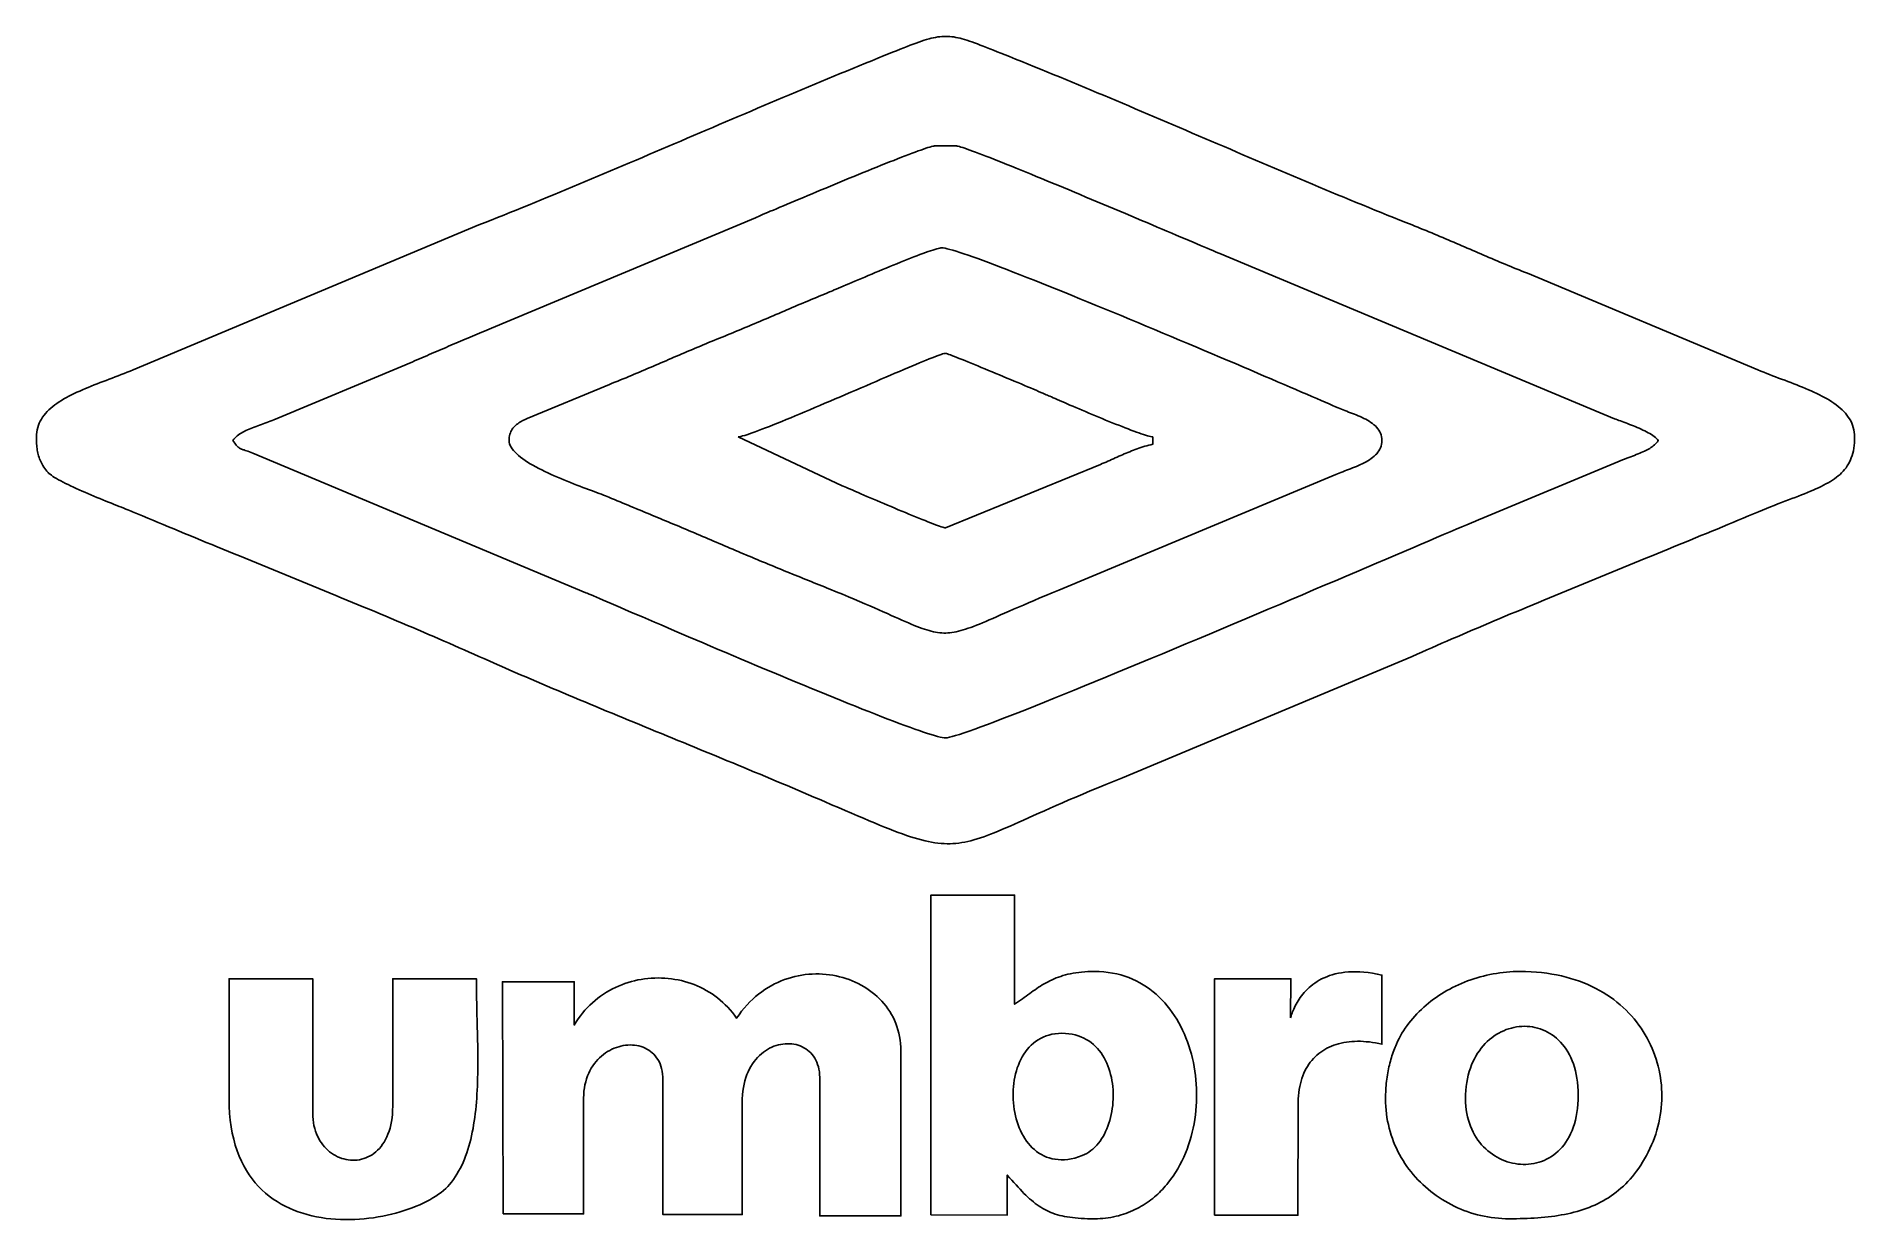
# Model space of a CAD drawing. Header units: millimetres. Extents: x 0 to 1229, y 0 to 800.
import ezdxf

# ---------------------------------------------------------------- set-up
doc = ezdxf.new("R2010")
doc.units = ezdxf.units.MM
doc.layers.add('CORTE EXTERNO', color=1, linetype='CONTINUOUS')
doc.layers.add('CORTE INTERNO', color=2, linetype='CONTINUOUS')

msp = doc.modelspace()

# ---------------------------------------------------------------- linework, layer by layer
at = {"layer": 'CORTE EXTERNO'}
for points in [[(0, 529.1907), (0.0072, 527.9883), (0.0299, 526.8144), (0.0699, 525.6674), (0.1289, 524.5458), (0.2085, 523.4481), (0.3105, 522.3728), (0.4366, 521.3184), (0.5885, 520.2835), (0.7679, 519.2665), (0.9765, 518.2659), (1.216, 517.2803), (1.4881, 516.3082), (1.7946, 515.348), (2.1371, 514.3983), (2.5174, 513.4576), (2.9371, 512.5244), (3.398, 511.5972), (3.9018, 510.6745), (4.4502, 509.7547), (5.0448, 508.8366), (5.6875, 507.9184), (6.3799, 506.9988), (7.1237, 506.0762), (7.9206, 505.1492), (8.5202, 504.5421), (9.2695, 503.9002), (10.1604, 503.2258), (11.1846, 502.5213), (12.3338, 501.7892), (13.5998, 501.0319), (14.9743, 500.2518), (16.4491, 499.4514), (18.0159, 498.633), (19.6665, 497.7991), (21.3926, 496.9521), (23.186, 496.0944), (25.0385, 495.2284), (26.9417, 494.3566), (28.8874, 493.4814), (30.8675, 492.6052), (32.8735, 491.7304), (34.8974, 490.8594), (36.9307, 489.9947), (38.9654, 489.1387), (40.9931, 488.2938), (43.0055, 487.4624), (44.9945, 486.647), (46.9518, 485.8499), (48.8691, 485.0736), (50.7383, 484.3205), (52.5509, 483.593), (54.2988, 482.8936), (55.9738, 482.2247), (57.5675, 481.5886), (59.0718, 480.9879), (60.4784, 480.4248), (61.779, 479.902), (62.9654, 479.4217), (64.0294, 478.9863), (64.9626, 478.5984), (68.3663, 477.1704), (71.7991, 475.7336), (75.2599, 474.2883), (78.7477, 472.8348), (82.2615, 471.3734), (85.8003, 469.9043), (89.363, 468.4278), (92.9488, 466.9441), (96.5564, 465.4536), (100.185, 463.9565), (103.8336, 462.4531), (107.501, 460.9437), (111.1863, 459.4285), (114.8885, 457.9077), (118.6066, 456.3818), (122.3395, 454.8508), (126.0863, 453.3152), (129.8459, 451.7752), (133.6172, 450.231), (137.3994, 448.6829), (141.1914, 447.1312), (144.9921, 445.5762), (148.8006, 444.0181), (152.6158, 442.4572), (156.4368, 440.8938), (160.2624, 439.3281), (164.0918, 437.7605), (167.9238, 436.1911), (171.7576, 434.6203), (175.5919, 433.0483), (179.4259, 431.4754), (183.2586, 429.9019), (187.0888, 428.3281), (190.9157, 426.7541), (194.7381, 425.1803), (198.5552, 423.607), (202.3657, 422.0344), (206.1689, 420.4628), (209.9635, 418.8924), (213.7487, 417.3236), (217.5234, 415.7566), (221.2865, 414.1917), (225.0372, 412.6291), (228.7743, 411.0692), (232.4968, 409.5121), (236.2038, 407.9582), (239.8942, 406.4078), (243.567, 404.861), (247.2212, 403.3182), (250.8558, 401.7797), (254.4698, 400.2456), (258.0621, 398.7164), (261.6317, 397.1922), (265.1777, 395.6734), (268.699, 394.1601), (272.1946, 392.6527), (275.6634, 391.1515), (279.1045, 389.6566), (282.5169, 388.1685), (285.8996, 386.6873), (289.2514, 385.2133), (292.5715, 383.7468), (295.8587, 382.2881), (299.1122, 380.8374), (302.598, 379.2829), (306.0966, 377.73), (309.6074, 376.1787), (313.1302, 374.6288), (316.6645, 373.0804), (320.2101, 371.5335), (323.7665, 369.9879), (327.3334, 368.4436), (330.9105, 366.9006), (334.4974, 365.3588), (338.0937, 363.8182), (341.6991, 362.2787), (345.3132, 360.7403), (348.9357, 359.203), (352.5662, 357.6666), (356.2043, 356.1312), (359.8498, 354.5967), (363.5021, 353.0631), (367.161, 351.5303), (370.8262, 349.9982), (374.4972, 348.4668), (378.1737, 346.9362), (381.8554, 345.4061), (385.5419, 343.8766), (389.2327, 342.3477), (392.9277, 340.8192), (396.6264, 339.2912), (400.3284, 337.7636), (404.0335, 336.2363), (407.7412, 334.7093), (411.4511, 333.1826), (415.163, 331.6561), (418.8765, 330.1298), (422.5912, 328.6035), (426.3068, 327.0774), (430.0228, 325.5512), (433.739, 324.0251), (437.455, 322.4988), (441.1704, 320.9725), (444.8849, 319.446), (448.5981, 317.9193), (452.3097, 316.3923), (456.0192, 314.865), (459.7264, 313.3374), (463.4309, 311.8094), (467.1323, 310.2809), (470.8303, 308.752), (474.5245, 307.2225), (478.2146, 305.6925), (481.9001, 304.1618), (485.5808, 302.6305), (489.2563, 301.0984), (492.9262, 299.5656), (496.5901, 298.032), (500.2478, 296.4975), (503.8989, 294.9621), (507.5429, 293.4258), (511.1795, 291.8884), (514.8085, 290.3501), (518.4294, 288.8106), (522.0418, 287.27), (525.6455, 285.7282), (529.24, 284.1852), (532.825, 282.641), (537.6695, 280.5497), (542.3216, 278.5417), (546.788, 276.6164), (551.0753, 274.7735), (555.1903, 273.0124), (559.1396, 271.3329), (562.9301, 269.7344), (566.5684, 268.2165), (570.0611, 266.7789), (573.4151, 265.4211), (576.6371, 264.1426), (579.7336, 262.943), (582.7115, 261.8219), (585.5775, 260.779), (588.3382, 259.8137), (591.0004, 258.9256), (593.5708, 258.1143), (596.0561, 257.3794), (598.463, 256.7205), (600.7982, 256.1371), (603.0684, 255.6288), (605.2804, 255.1951), (607.4408, 254.8358), (609.5563, 254.5502), (611.6337, 254.3381), (613.6797, 254.1989), (615.7009, 254.1323), (617.7041, 254.1378), (619.6961, 254.215), (621.6834, 254.3635), (623.6728, 254.5828), (625.6711, 254.8725), (627.6849, 255.2323), (629.7209, 255.6616), (631.7859, 256.1601), (633.8865, 256.7273), (636.0296, 257.3628), (638.2216, 258.0661), (640.4695, 258.8369), (642.7799, 259.6747), (645.1595, 260.5791), (647.615, 261.5497), (650.1531, 262.586), (652.7805, 263.6877), (655.504, 264.8542), (658.3303, 266.0852), (661.266, 267.3802), (664.3178, 268.7389), (667.4926, 270.1607), (670.7969, 271.6453), (674.2376, 273.1923), (677.8212, 274.8011), (681.5546, 276.4714), (685.4443, 278.2028), (689.4973, 279.9949), (693.72, 281.8471), (698.1193, 283.7592), (702.7019, 285.7305), (707.4745, 287.7609), (712.4437, 289.8497), (717.6163, 291.9966), (722.999, 294.2012), (728.5985, 296.463), (734.4216, 298.7816), (930.1875, 380.8374), (933.4357, 382.2857), (936.7179, 383.7422), (940.0331, 385.2066), (943.3803, 386.6785), (946.7584, 388.1578), (950.1666, 389.6441), (953.6036, 391.1371), (957.0686, 392.6367), (960.5605, 394.1425), (964.0783, 395.6543), (967.621, 397.1717), (971.1876, 398.6946), (974.777, 400.2226), (978.3882, 401.7554), (982.0203, 403.2929), (985.6721, 404.8347), (989.3427, 406.3805), (993.0311, 407.9301), (996.7363, 409.4833), (1000.4572, 411.0397), (1004.1928, 412.599), (1007.9421, 414.161), (1011.7041, 415.7255), (1015.4778, 417.2921), (1019.2621, 418.8606), (1023.0561, 420.4307), (1026.8587, 422.0021), (1030.669, 423.5746), (1034.4858, 425.1479), (1038.3082, 426.7217), (1042.1352, 428.2958), (1045.9657, 429.8698), (1049.7987, 431.4435), (1053.6333, 433.0167), (1057.4683, 434.589), (1061.3029, 436.1602), (1065.1359, 437.73), (1068.9664, 439.2982), (1072.7933, 440.8644), (1076.6156, 442.4285), (1080.4323, 443.99), (1084.2425, 445.5489), (1088.045, 447.1047), (1091.8388, 448.6572), (1095.623, 450.2062), (1099.3966, 451.7513), (1103.1584, 453.2923), (1106.9075, 454.829), (1110.6429, 456.361), (1114.3636, 457.888), (1118.0686, 459.4099), (1121.7567, 460.9264), (1125.4271, 462.4371), (1129.0787, 463.9418), (1132.7104, 465.4402), (1136.3214, 466.932), (1139.9105, 468.4171), (1143.4767, 469.895), (1147.019, 471.3656), (1150.5365, 472.8285), (1154.028, 474.2835), (1157.4926, 475.7304), (1160.9293, 477.1688), (1164.337, 478.5984), (1167.0449, 479.7247), (1169.7019, 480.8094), (1172.3075, 481.8553), (1174.8612, 482.8655), (1177.3626, 483.8427), (1179.8113, 484.7899), (1182.2068, 485.7099), (1184.5486, 486.6057), (1186.8363, 487.4802), (1189.0694, 488.3362), (1191.2475, 489.1767), (1193.3701, 490.0046), (1195.4367, 490.8227), (1197.4469, 491.634), (1199.4003, 492.4413), (1201.2963, 493.2475), (1203.1346, 494.0556), (1204.9147, 494.8684), (1206.6361, 495.6889), (1208.2983, 496.5199), (1209.9009, 497.3643), (1211.4435, 498.225), (1212.9255, 499.105), (1214.3466, 500.0071), (1215.7063, 500.9341), (1217.0041, 501.8892), (1218.2396, 502.875), (1219.4123, 503.8945), (1220.5217, 504.9506), (1221.5674, 506.0462), (1222.549, 507.1843), (1223.4659, 508.3676), (1224.3178, 509.5991), (1225.1041, 510.8817), (1225.8245, 512.2183), (1226.4784, 513.6118), (1227.0654, 515.065), (1227.5851, 516.5809), (1228.037, 518.1624), (1228.4206, 519.8124), (1228.7355, 521.5337), (1228.9811, 523.3293), (1229.1572, 525.2021), (1229.2632, 527.1549), (1229.2986, 529.1907), (1229.2417, 530.8727), (1229.073, 532.5045), (1228.7958, 534.0875), (1228.4134, 535.6231), (1227.9289, 537.1127), (1227.3457, 538.5578), (1226.6668, 539.9598), (1225.8957, 541.3201), (1225.0355, 542.6401), (1224.0895, 543.9212), (1223.0608, 545.1649), (1221.9528, 546.3725), (1220.7686, 547.5456), (1219.5116, 548.6854), (1218.1849, 549.7935), (1216.7917, 550.8712), (1215.3354, 551.92), (1213.8191, 552.9412), (1212.2461, 553.9364), (1210.6196, 554.9069), (1208.9429, 555.8541), (1207.2191, 556.7795), (1205.4516, 557.6845), (1203.6436, 558.5704), (1201.7982, 559.4388), (1199.9188, 560.291), (1198.0086, 561.1285), (1196.0707, 561.9526), (1194.1086, 562.7648), (1192.1253, 563.5665), (1190.1241, 564.3592), (1188.1082, 565.1442), (1186.081, 565.923), (1184.0456, 566.6969), (1182.0052, 567.4675), (1179.9632, 568.2361), (1177.9227, 569.0041), (1175.8869, 569.773), (1173.8592, 570.5441), (1171.8427, 571.319), (1169.8407, 572.099), (1167.8564, 572.8855), (1165.8931, 573.68), (1163.9539, 574.4838), (1008.0251, 639.8278), (1006.144, 640.5733), (1004.2684, 641.3227), (1002.3981, 642.0758), (1000.5327, 642.8325), (998.6719, 643.5924), (996.8153, 644.3555), (994.9627, 645.1216), (993.1138, 645.8906), (991.2681, 646.6622), (989.4253, 647.4362), (987.5852, 648.2126), (985.7473, 648.9911), (983.9115, 649.7716), (982.0773, 650.5539), (980.2443, 651.3378), (978.4124, 652.1231), (976.5811, 652.9097), (974.7501, 653.6975), (972.9192, 654.4861), (971.0879, 655.2756), (969.2559, 656.0656), (967.4229, 656.856), (965.5886, 657.6467), (963.7527, 658.4375), (961.9148, 659.2282), (960.0745, 660.0186), (958.2317, 660.8085), (956.3858, 661.5979), (954.5367, 662.3865), (952.6839, 663.1741), (950.8272, 663.9606), (948.9662, 664.7458), (947.1006, 665.5295), (945.2301, 666.3116), (943.3543, 667.0919), (941.4729, 667.8702), (939.5855, 668.6463), (937.692, 669.4201), (935.7918, 670.1914), (933.8847, 670.9601), (931.9704, 671.7259), (930.0485, 672.4886), (925.8815, 674.1401), (921.7081, 675.8027), (917.5282, 677.4759), (913.3422, 679.1596), (909.1501, 680.8533), (904.9523, 682.5568), (900.7488, 684.2695), (896.5399, 685.9914), (892.3257, 687.7219), (888.1064, 689.4607), (883.8823, 691.2075), (879.6534, 692.962), (875.42, 694.7238), (871.1823, 696.4926), (866.9404, 698.268), (862.6946, 700.0497), (858.445, 701.8374), (854.1917, 703.6307), (849.9351, 705.4292), (845.6752, 707.2327), (841.4122, 709.0407), (837.1464, 710.853), (832.8779, 712.6692), (828.607, 714.4889), (824.3337, 716.3119), (820.0583, 718.1377), (815.7809, 719.9661), (811.5018, 721.7967), (807.2211, 723.6291), (802.939, 725.463), (798.6557, 727.2981), (794.3714, 729.134), (790.0862, 730.9704), (785.8004, 732.807), (781.5141, 734.6433), (777.2276, 736.4791), (772.9409, 738.3141), (768.6543, 740.1478), (764.368, 741.9799), (760.0822, 743.8102), (755.797, 745.6382), (751.5126, 747.4636), (747.2292, 749.286), (742.947, 751.1052), (738.6662, 752.9208), (734.3869, 754.7324), (730.1094, 756.5398), (725.8338, 758.3425), (721.5603, 760.1402), (717.2891, 761.9326), (713.0204, 763.7193), (708.7543, 765.5), (704.4911, 767.2744), (700.231, 769.0421), (695.974, 770.8028), (691.7205, 772.556), (687.4705, 774.3016), (683.2243, 776.0391), (678.9821, 777.7683), (674.744, 779.4887), (670.5102, 781.2), (666.281, 782.9019), (662.0564, 784.594), (657.8367, 786.276), (654.9335, 787.4339), (652.1695, 788.5417), (649.5383, 789.5992), (647.0333, 790.6063), (644.6482, 791.5628), (642.3763, 792.4688), (640.2114, 793.3239), (638.1468, 794.1282), (636.1762, 794.8814), (634.2931, 795.5835), (632.4909, 796.2344), (630.7633, 796.8338), (629.1037, 797.3817), (627.5057, 797.878), (625.9629, 798.3225), (624.4687, 798.7151), (623.0167, 799.0557), (621.6004, 799.3442), (620.2134, 799.5804), (618.8491, 799.7642), (617.5012, 799.8955), (616.1631, 799.9741), (614.8284, 800), (613.4906, 799.973), (612.1433, 799.893), (610.78, 799.7598), (609.3941, 799.5734), (607.9793, 799.3336), (606.5291, 799.0403), (605.037, 798.6933), (603.4965, 798.2926), (601.9012, 797.838), (600.2445, 797.3293), (598.5202, 796.7666), (596.7216, 796.1495), (594.8422, 795.4781), (592.8758, 794.7522), (590.8156, 793.9717), (588.6554, 793.1363), (586.3886, 792.2461), (584.0088, 791.3009), (581.5094, 790.3006), (578.8841, 789.245), (576.1263, 788.134), (573.2297, 786.9675), (568.9911, 785.2585), (564.746, 783.5401), (560.4948, 781.8125), (556.2377, 780.0761), (551.9748, 778.3313), (547.7065, 776.5782), (543.433, 774.8174), (539.1545, 773.0492), (534.8713, 771.2738), (530.5837, 769.4916), (526.2918, 767.7029), (521.996, 765.9081), (517.6964, 764.1076), (513.3934, 762.3016), (509.0871, 760.4905), (504.7778, 758.6746), (500.4658, 756.8542), (496.1513, 755.0298), (491.8345, 753.2016), (487.5158, 751.37), (483.1953, 749.5352), (478.8733, 747.6978), (474.55, 745.8579), (470.2257, 744.0159), (465.9006, 742.1721), (461.575, 740.327), (457.2492, 738.4808), (452.9233, 736.6338), (448.5976, 734.7865), (444.2724, 732.939), (439.9478, 731.0919), (435.6243, 729.2453), (431.3019, 727.3997), (426.981, 725.5554), (422.6618, 723.7127), (418.3446, 721.8719), (414.0295, 720.0335), (409.7168, 718.1976), (405.4069, 716.3647), (401.0998, 714.5351), (396.796, 712.7092), (392.4955, 710.8872), (388.1988, 709.0695), (383.9059, 707.2565), (379.6172, 705.4484), (375.3329, 703.6457), (371.0532, 701.8486), (366.7785, 700.0575), (362.5089, 698.2727), (358.2447, 696.4946), (353.9861, 694.7235), (349.7334, 692.9597), (345.4868, 691.2036), (341.2466, 689.4554), (337.0131, 687.7157), (332.7864, 685.9846), (328.5668, 684.2625), (324.3546, 682.5498), (320.15, 680.8467), (315.9533, 679.1537), (311.7646, 677.4711), (307.5843, 675.7991), (303.4126, 674.1382), (299.2498, 672.4886), (65.3457, 574.4838), (63.3911, 573.6734), (61.4138, 572.8727), (59.4168, 572.0805), (57.4035, 571.2951), (55.3769, 570.5152), (53.3403, 569.7394), (51.2969, 568.9663), (49.2498, 568.1944), (47.2023, 567.4223), (45.1574, 566.6485), (43.1185, 565.8717), (41.0886, 565.0904), (39.0711, 564.3033), (37.069, 563.5087), (35.0855, 562.7055), (33.1239, 561.892), (31.1873, 561.0669), (29.2789, 560.2288), (27.4019, 559.3762), (25.5595, 558.5078), (23.7548, 557.622), (21.9911, 556.7175), (20.2715, 555.7928), (18.5993, 554.8465), (16.9776, 553.8772), (15.4096, 552.8835), (13.8984, 551.8639), (12.4474, 550.817), (11.0596, 549.7413), (9.7382, 548.6356), (8.4864, 547.4982), (7.3075, 546.3279), (6.2046, 545.1231), (5.1809, 543.8825), (4.2395, 542.6046), (3.3837, 541.2879), (2.6167, 539.9312), (1.9416, 538.5329), (1.3616, 537.0916), (0.8799, 535.606), (0.4997, 534.0745), (0.2242, 532.4957), (0.0566, 530.8682)], [(319.618, 526.7323), (319.707, 525.5922), (319.9692, 524.4517), (320.3972, 523.3117), (320.9834, 522.173), (321.7204, 521.0365), (322.6008, 519.903), (323.6172, 518.7735), (324.7621, 517.6488), (326.028, 516.5297), (327.4076, 515.4171), (328.8934, 514.3119), (330.478, 513.215), (332.1539, 512.1271), (333.9136, 511.0493), (335.7498, 509.9823), (337.655, 508.927), (339.6218, 507.8842), (341.6426, 506.855), (343.7102, 505.84), (345.817, 504.8401), (347.9556, 503.8564), (350.1186, 502.8895), (352.2985, 501.9403), (354.4878, 501.0099), (356.6793, 500.0988), (358.8653, 499.2082), (361.0385, 498.3388), (363.1914, 497.4915), (365.3166, 496.6671), (367.4067, 495.8665), (369.4542, 495.0907), (371.4516, 494.3403), (373.3916, 493.6164), (375.2666, 492.9198), (377.0694, 492.2513), (378.7923, 491.6118), (380.428, 491.0022), (381.969, 490.4234), (383.4079, 489.8761), (384.7373, 489.3613), (385.9497, 488.8799), (387.0377, 488.4327), (388.9432, 487.6329), (390.8374, 486.8391), (392.7207, 486.0508), (394.5938, 485.2679), (396.4571, 484.49), (398.3111, 483.7168), (400.1565, 482.948), (401.9937, 482.1832), (403.8232, 481.4222), (405.6457, 480.6647), (407.4616, 479.9102), (409.2715, 479.1587), (411.0759, 478.4096), (412.8753, 477.6628), (414.6702, 476.9178), (416.4613, 476.1744), (418.249, 475.4324), (420.0338, 474.6913), (421.8164, 473.9508), (423.5971, 473.2107), (425.3766, 472.4707), (427.1554, 471.7304), (428.9341, 470.9895), (430.7131, 470.2477), (432.4929, 469.5047), (434.2742, 468.7602), (436.0575, 468.0139), (437.8432, 467.2654), (439.6319, 466.5145), (441.4242, 465.7609), (443.2206, 465.0042), (445.0215, 464.2442), (446.8276, 463.4804), (448.6394, 462.7127), (450.4574, 461.9407), (452.2822, 461.164), (454.1142, 460.3825), (455.954, 459.5957), (457.8022, 458.8034), (459.6592, 458.0052), (461.5257, 457.2009), (463.3795, 456.4022), (465.2321, 455.6063), (467.0835, 454.8133), (468.9336, 454.023), (470.7824, 453.2355), (472.63, 452.4506), (474.4762, 451.6683), (476.3211, 450.8887), (478.1646, 450.1115), (480.0068, 449.3369), (481.8477, 448.5647), (483.6871, 447.7949), (485.5251, 447.0274), (487.3617, 446.2622), (489.1968, 445.4993), (491.0305, 444.7387), (492.8627, 443.9801), (494.6934, 443.2237), (496.5226, 442.4694), (498.3503, 441.7171), (500.1765, 440.9668), (502.0011, 440.2184), (503.8241, 439.4719), (505.6455, 438.7273), (507.4653, 437.9844), (509.2835, 437.2433), (511.1001, 436.5039), (512.915, 435.7662), (514.7282, 435.0301), (516.5398, 434.2955), (518.3496, 433.5625), (520.1578, 432.8309), (521.9642, 432.1008), (523.7688, 431.3721), (525.5717, 430.6447), (527.3728, 429.9185), (529.1721, 429.1937), (530.9695, 428.47), (532.7652, 427.7475), (534.559, 427.026), (536.3509, 426.3057), (540.7533, 424.5242), (544.9657, 422.7967), (548.9941, 421.1234), (552.8447, 419.5043), (556.5236, 417.9395), (560.0371, 416.4292), (563.3912, 414.9735), (566.5921, 413.5724), (569.646, 412.226), (572.559, 410.9345), (575.3372, 409.698), (577.9869, 408.5166), (580.5141, 407.3904), (582.9251, 406.3195), (585.2259, 405.3039), (587.4228, 404.3439), (589.5219, 403.4394), (591.5293, 402.5907), (593.4511, 401.7978), (595.2937, 401.0609), (597.063, 400.3799), (598.7652, 399.7551), (600.4066, 399.1866), (601.9932, 398.6743), (603.5311, 398.2186), (605.0267, 397.8194), (606.4859, 397.4769), (607.9151, 397.1911), (609.3202, 396.9622), (610.7075, 396.7903), (612.0831, 396.6755), (613.4531, 396.6179), (614.8238, 396.6176), (616.2013, 396.6747), (617.5917, 396.7893), (619.0011, 396.9615), (620.4358, 397.1915), (621.9019, 397.4792), (623.4055, 397.825), (624.9528, 398.2287), (626.5499, 398.6906), (628.2031, 399.2107), (629.9183, 399.7893), (631.7019, 400.4262), (633.5599, 401.1218), (635.4985, 401.876), (637.5239, 402.689), (639.6422, 403.5609), (641.8595, 404.4917), (644.1821, 405.4817), (646.616, 406.5309), (649.1674, 407.6394), (651.8425, 408.8073), (654.6474, 410.0347), (657.5883, 411.3217), (660.6714, 412.6685), (663.9027, 414.0751), (667.2884, 415.5417), (670.8347, 417.0683), (674.5478, 418.655), (678.4337, 420.3021), (682.4987, 422.0095), (686.7489, 423.7773), (691.1904, 425.6058), (878.5598, 503.7644), (879.6734, 504.2473), (880.8352, 504.7281), (882.0395, 505.2086), (883.2805, 505.6908), (884.5525, 506.1769), (885.8498, 506.6687), (887.1666, 507.1683), (888.4972, 507.6778), (889.8357, 508.199), (891.1766, 508.7341), (892.5139, 509.2851), (893.8421, 509.854), (895.1553, 510.4427), (896.4477, 511.0533), (897.7137, 511.6878), (898.9475, 512.3482), (900.1433, 513.0365), (901.2955, 513.7548), (902.3981, 514.505), (903.4456, 515.2892), (904.4322, 516.1094), (905.352, 516.9675), (906.1995, 517.8657), (906.9687, 518.8059), (907.6541, 519.79), (908.2497, 520.8203), (908.75, 521.8985), (909.149, 523.0269), (909.4412, 524.2073), (909.6207, 525.4417), (909.6819, 526.7323), (909.619, 528.0494), (909.4346, 529.3054), (909.1349, 530.5026), (908.726, 531.6432), (908.2142, 532.7295), (907.6057, 533.7638), (906.9066, 534.7482), (906.1232, 535.6851), (905.2617, 536.5766), (904.3283, 537.425), (903.3292, 538.2325), (902.2706, 539.0015), (901.1587, 539.734), (899.9997, 540.4324), (898.7998, 541.099), (897.5653, 541.7359), (896.3022, 542.3454), (895.0169, 542.9297), (893.7155, 543.4911), (892.4043, 544.0319), (891.0894, 544.5542), (889.7771, 545.0603), (888.4735, 545.5525), (887.1848, 546.033), (885.9173, 546.504), (884.6772, 546.9678), (883.4707, 547.4266), (882.3039, 547.8828), (881.1831, 548.3384), (880.1145, 548.7957), (878.3033, 549.593), (876.238, 550.4986), (873.9271, 551.5087), (871.3793, 552.6193), (868.6034, 553.8267), (865.6078, 555.1269), (862.4014, 556.5161), (858.9926, 557.9905), (855.3903, 559.546), (851.6029, 561.179), (847.6393, 562.8855), (843.508, 564.6616), (839.2176, 566.5034), (834.7769, 568.4072), (830.1945, 570.3691), (825.479, 572.3851), (820.6391, 574.4514), (815.6834, 576.5641), (810.6206, 578.7194), (805.4594, 580.9134), (800.2083, 583.1422), (794.876, 585.402), (789.4712, 587.6888), (784.0026, 589.9989), (778.4787, 592.3284), (772.9083, 594.6733), (767.3, 597.0299), (761.6624, 599.3942), (756.0041, 601.7624), (750.334, 604.1306), (744.6604, 606.4949), (738.9923, 608.8516), (733.3381, 611.1966), (727.7065, 613.5262), (722.1063, 615.8364), (716.5459, 618.1235), (711.0342, 620.3835), (705.5797, 622.6125), (700.1911, 624.8068), (694.877, 626.9624), (689.6461, 629.0754), (684.507, 631.1421), (679.4684, 633.1584), (674.539, 635.1207), (669.7273, 637.0249), (665.0421, 638.8672), (660.492, 640.6438), (656.0856, 642.3508), (651.8316, 643.9843), (647.7386, 645.5404), (643.8154, 647.0153), (640.0704, 648.4052), (636.5125, 649.7061), (633.1502, 650.9141), (629.9922, 652.0255), (627.0471, 653.0363), (624.3236, 653.9426), (621.8304, 654.7407), (619.576, 655.4266), (617.5692, 655.9965), (615.8186, 656.4464), (614.3328, 656.7726), (613.1205, 656.9712), (612.1904, 657.0382), (611.5715, 656.9938), (610.7817, 656.8631), (609.8293, 656.6503), (608.7227, 656.3593), (607.4704, 655.994), (606.0807, 655.5586), (604.5621, 655.057), (602.923, 654.4933), (601.1718, 653.8713), (599.317, 653.1952), (597.3668, 652.4689), (595.3298, 651.6965), (593.2144, 650.8818), (591.029, 650.0291), (588.7819, 649.1422), (586.4816, 648.2251), (584.1366, 647.2819), (581.7552, 646.3165), (579.3459, 645.333), (576.917, 644.3354), (574.477, 643.3276), (572.0343, 642.3137), (569.5973, 641.2977), (567.1744, 640.2835), (564.7741, 639.2753), (562.4047, 638.2769), (560.0747, 637.2925), (557.7924, 636.3259), (555.5664, 635.3812), (553.4049, 634.4624), (551.3165, 633.5735), (549.3095, 632.7186), (547.3924, 631.9015), (545.5735, 631.1264), (543.8613, 630.3972), (542.2643, 629.7179), (540.7907, 629.0925), (539.449, 628.5251), (538.2477, 628.0196), (537.1951, 627.5801), (536.2997, 627.2105), (534.5186, 626.4794), (532.7328, 625.7431), (530.9424, 625.0019), (529.1477, 624.2562), (527.349, 623.5061), (525.5465, 622.7519), (523.7404, 621.994), (521.9309, 621.2325), (520.1183, 620.4678), (518.3028, 619.7002), (516.4847, 618.9299), (514.664, 618.1572), (512.8412, 617.3824), (511.0164, 616.6058), (509.1899, 615.8276), (507.3618, 615.048), (505.5325, 614.2675), (503.7021, 613.4863), (501.8708, 612.7045), (500.039, 611.9226), (498.2068, 611.1408), (496.3744, 610.3593), (494.5422, 609.5785), (492.7103, 608.7987), (490.8789, 608.02), (489.0483, 607.2428), (487.2187, 606.4673), (485.3904, 605.6939), (483.5635, 604.9227), (481.7384, 604.1542), (479.9152, 603.3885), (478.0941, 602.6259), (476.2754, 601.8667), (474.4594, 601.1113), (472.6462, 600.3598), (470.8361, 599.6125), (469.0293, 598.8698), (467.2261, 598.1318), (465.4267, 597.3989), (463.6312, 596.6714), (461.84, 595.9494), (459.9735, 595.1966), (458.1166, 594.4427), (456.2686, 593.6876), (454.4292, 592.9316), (452.5976, 592.1746), (450.7734, 591.4166), (448.9561, 590.6578), (447.145, 589.8981), (445.3397, 589.1377), (443.5397, 588.3765), (441.7443, 587.6146), (439.9531, 586.8521), (438.1655, 586.089), (436.381, 585.3253), (434.599, 584.5612), (432.819, 583.7966), (431.0404, 583.0316), (429.2628, 582.2663), (427.4855, 581.5006), (425.7081, 580.7347), (423.93, 579.9686), (422.1506, 579.2024), (420.3694, 578.436), (418.586, 577.6696), (416.7997, 576.9032), (415.01, 576.1368), (413.2163, 575.3706), (411.4182, 574.6044), (409.6151, 573.8384), (407.8064, 573.0727), (405.9917, 572.3072), (404.1703, 571.5421), (402.3418, 570.7774), (400.5055, 570.0131), (398.661, 569.2492), (396.8077, 568.4859), (394.9452, 567.7232), (393.0727, 566.961), (391.1899, 566.1996), (389.2961, 565.4388), (387.3908, 564.6789), (331.8026, 541.592), (330.9583, 541.2093), (330.1201, 540.8163), (329.2911, 540.4106), (328.4747, 539.9893), (327.6741, 539.5499), (326.8925, 539.0897), (326.1331, 538.606), (325.3993, 538.0962), (324.6942, 537.5577), (324.021, 536.9878), (323.3831, 536.3837), (322.7837, 535.743), (322.226, 535.0629), (321.7132, 534.3408), (321.2486, 533.574), (320.8354, 532.7598), (320.4769, 531.8957), (320.1764, 530.9789), (319.9369, 530.0068), (319.7619, 528.9768), (319.6545, 527.8862)], [(604.8157, 3.2927), (656.445, 3.0513), (656.445, 30.096), (657.9804, 28.3361), (659.4723, 26.6412), (660.9244, 25.0106), (662.3403, 23.443), (663.7239, 21.9376), (665.0787, 20.4933), (666.4086, 19.1092), (667.7171, 17.7842), (669.0081, 16.5174), (670.2852, 15.3077), (671.5521, 14.1542), (672.8126, 13.0558), (674.0703, 12.0116), (675.3289, 11.0206), (676.5922, 10.0817), (677.8638, 9.194), (679.1475, 8.3564), (680.4469, 7.5681), (681.7658, 6.8279), (683.1079, 6.1349), (684.4769, 5.4881), (685.8764, 4.8864), (687.3103, 4.329), (688.7821, 3.8147), (690.2956, 3.3426), (691.8545, 2.9118), (693.4626, 2.5211), (695.1234, 2.1697), (696.8408, 1.8564), (698.6184, 1.5803), (700.4599, 1.3405), (702.369, 1.1359), (704.3495, 0.9655), (706.405, 0.8283), (708.5393, 0.7233), (710.7561, 0.6496), (713.059, 0.6061), (715.4517, 0.5918), (717.3578, 0.6194), (719.2379, 0.7014), (721.0916, 0.8363), (722.9187, 1.0227), (724.7189, 1.2593), (726.4922, 1.5446), (728.2381, 1.8773), (729.9565, 2.2559), (731.6471, 2.6791), (733.3096, 3.1454), (734.9439, 3.6534), (736.5497, 4.2019), (738.1268, 4.7893), (739.6748, 5.4142), (741.1937, 6.0754), (742.683, 6.7713), (744.1427, 7.5005), (745.5724, 8.2618), (746.9719, 9.0536), (748.3409, 9.8746), (749.6793, 10.7234), (750.9868, 11.5986), (752.2631, 12.4987), (753.508, 13.4225), (754.7213, 14.3684), (755.9027, 15.3352), (757.0519, 16.3213), (758.1688, 17.3255), (759.2531, 18.3462), (760.3046, 19.3822), (761.3229, 20.432), (762.308, 21.4942), (763.2594, 22.5674), (764.1771, 23.6502), (765.0607, 24.7412), (766.8386, 27.0751), (768.5289, 29.4714), (770.1319, 31.9271), (771.6479, 34.4389), (773.0772, 37.0037), (774.4202, 39.6184), (775.6771, 42.2796), (776.8483, 44.9842), (777.9341, 47.7292), (778.9348, 50.5112), (779.8508, 53.3272), (780.6823, 56.1739), (781.4297, 59.0481), (782.0932, 61.9468), (782.6733, 64.8666), (783.1702, 67.8045), (783.5842, 70.7573), (783.9157, 73.7217), (784.165, 76.6946), (784.3324, 79.6729), (784.4182, 82.6533), (784.4228, 85.6327), (784.3464, 88.6079), (784.1894, 91.5757), (783.952, 94.533), (783.6347, 97.4765), (783.2377, 100.4032), (782.7614, 103.3097), (782.206, 106.193), (781.5719, 109.0499), (780.8594, 111.8772), (780.0689, 114.6717), (779.2006, 117.4302), (778.2548, 120.1495), (777.2319, 122.8266), (776.1322, 125.4582), (774.9561, 128.0411), (773.7037, 130.5721), (772.3755, 133.0482), (770.9718, 135.466), (769.4929, 137.8225), (767.9391, 140.1144), (766.3107, 142.3386), (764.608, 144.4919), (762.8314, 146.5712), (760.9812, 148.5731), (759.0577, 150.4947), (757.0612, 152.3326), (754.9921, 154.0838), (752.8506, 155.745), (750.6371, 157.313), (748.3518, 158.7848), (745.9952, 160.1571), (743.5675, 161.4267), (741.0691, 162.5904), (738.5002, 163.6452), (735.8612, 164.5877), (733.1524, 165.4149), (730.3741, 166.1235), (727.5267, 166.7105), (724.6104, 167.1725), (721.6256, 167.5064), (718.5726, 167.7091), (715.4517, 167.7774), (713.1388, 167.7519), (710.9099, 167.6763), (708.7617, 167.552), (706.691, 167.3806), (704.6943, 167.1634), (702.7684, 166.902), (700.9099, 166.5977), (699.1154, 166.252), (697.3817, 165.8663), (695.7054, 165.4422), (694.0832, 164.981), (692.5118, 164.4842), (690.9877, 163.9533), (689.5078, 163.3897), (688.0686, 162.7948), (686.6669, 162.1702), (685.2993, 161.5171), (683.9624, 160.8372), (682.6529, 160.1318), (681.3676, 159.4024), (680.1031, 158.6505), (678.856, 157.8774), (677.623, 157.0847), (676.4007, 156.2738), (675.186, 155.4461), (673.9753, 154.6031), (672.7655, 153.7462), (671.5531, 152.8769), (670.3348, 151.9966), (669.1074, 151.1069), (667.8674, 150.209), (666.6115, 149.3045), (665.3364, 148.3949), (664.0389, 147.4815), (662.7154, 146.5659), (661.3628, 145.6494), (661.3628, 219.4082), (604.8157, 219.4082)], [(130.307, 81.7265), (130.3977, 76.6883), (130.6664, 71.8411), (131.1079, 67.182), (131.7171, 62.7082), (132.4887, 58.4166), (133.4177, 54.3045), (134.4987, 50.3689), (135.7267, 46.6069), (137.0964, 43.0157), (138.6028, 39.5923), (140.2405, 36.3339), (142.0045, 33.2374), (143.8896, 30.3002), (145.8905, 27.5192), (148.0022, 24.8915), (150.2194, 22.4143), (152.5369, 20.0846), (154.9497, 17.8997), (157.4524, 15.8564), (160.04, 13.9521), (162.7073, 12.1837), (165.449, 10.5484), (168.2601, 9.0433), (171.1353, 7.6655), (174.0695, 6.4121), (177.0574, 5.2801), (180.094, 4.2668), (183.174, 3.3691), (186.2923, 2.5843), (189.4436, 1.9093), (192.6229, 1.3414), (195.8249, 0.8775), (199.0445, 0.5149), (202.2764, 0.2506), (205.5156, 0.0818), (208.7568, 0.0054), (211.9949, 0.0187), (215.2246, 0.1187), (218.4409, 0.3026), (221.6385, 0.5674), (224.8122, 0.9102), (227.957, 1.3282), (231.0675, 1.8184), (234.1387, 2.378), (237.1654, 3.004), (240.1423, 3.6936), (243.0644, 4.4439), (245.9263, 5.2519), (248.7231, 6.1148), (251.4494, 7.0297), (254.1002, 7.9936), (256.6701, 9.0038), (259.1542, 10.0572), (261.5471, 11.151), (263.8437, 12.2823), (266.0388, 13.4482), (268.1274, 14.6457), (270.1041, 15.8721), (271.9638, 17.1244), (273.7013, 18.3997), (275.3115, 19.6951), (276.7892, 21.0078), (278.1292, 22.3347), (279.3263, 23.6731), (280.6837, 25.3623), (281.9775, 27.1078), (283.2092, 28.9083), (284.3802, 30.7623), (285.4919, 32.6683), (286.5458, 34.625), (287.5434, 36.6309), (288.486, 38.6845), (289.3752, 40.7846), (290.2123, 42.9295), (290.9989, 45.118), (291.7363, 47.3486), (292.4261, 49.6198), (293.0696, 51.9303), (293.6683, 54.2786), (294.2237, 56.6633), (294.7371, 59.0829), (295.2102, 61.5361), (295.6442, 64.0214), (296.0407, 66.5374), (296.401, 69.0826), (296.7267, 71.6557), (297.0191, 74.2552), (297.2798, 76.8797), (297.5102, 79.5278), (297.7116, 82.198), (297.8857, 84.8889), (298.0337, 87.5991), (298.1572, 90.3272), (298.2576, 93.0717), (298.3364, 95.8312), (298.3949, 98.6044), (298.4347, 101.3896), (298.4572, 104.1857), (298.4638, 106.991), (298.456, 109.8042), (298.4352, 112.6239), (298.4029, 115.4487), (298.3605, 118.277), (298.3094, 121.1076), (298.2512, 123.9389), (298.1873, 126.7695), (298.119, 129.5981), (298.0479, 132.4232), (297.9754, 135.2433), (297.9029, 138.0571), (297.8319, 140.8631), (297.7639, 143.6598), (297.7002, 146.446), (297.6424, 149.2201), (297.5918, 151.9807), (297.5499, 154.7264), (297.5183, 157.4557), (297.4982, 160.1673), (297.4912, 162.8597), (240.943, 162.8597), (240.943, 76.8102), (240.8881, 74.0211), (240.726, 71.3499), (240.4608, 68.7958), (240.0967, 66.3576), (239.6377, 64.0347), (239.0881, 61.8259), (238.452, 59.7304), (237.7334, 57.7472), (236.9365, 55.8755), (236.0653, 54.1142), (235.1241, 52.4625), (234.117, 50.9194), (233.048, 49.4841), (231.9213, 48.1555), (230.7411, 46.9327), (229.5113, 45.8148), (228.2363, 44.801), (226.92, 43.8901), (225.5666, 43.0814), (224.1802, 42.3739), (222.765, 41.7667), (221.325, 41.2588), (219.8645, 40.8493), (218.3874, 40.5372), (216.898, 40.3217), (215.4003, 40.2019), (213.8986, 40.1767), (212.3968, 40.2453), (210.8991, 40.4067), (209.4097, 40.66), (207.9326, 41.0042), (206.4721, 41.4386), (205.0321, 41.962), (203.6169, 42.5736), (202.2305, 43.2724), (200.8771, 44.0576), (199.5608, 44.9282), (198.2858, 45.8832), (197.056, 46.9218), (195.8758, 48.043), (194.7491, 49.2458), (193.6801, 50.5294), (192.673, 51.8928), (191.7318, 53.3351), (190.8607, 54.8554), (190.0637, 56.4527), (189.3451, 58.126), (188.709, 59.8746), (188.1594, 61.6974), (187.7005, 63.5935), (187.3364, 65.562), (187.0712, 67.6019), (186.909, 69.7124), (186.8541, 71.8924), (186.8541, 162.8597), (130.307, 162.8597)], [(315.5228, 3.8187), (315.0981, 160.8531), (363.611, 160.8531), (363.611, 131.4893), (364.9444, 133.6549), (366.3437, 135.7439), (367.8067, 137.7565), (369.3308, 139.6927), (370.9138, 141.5526), (372.5531, 143.3361), (374.2464, 145.0434), (375.9913, 146.6744), (377.7855, 148.2292), (379.6264, 149.708), (381.5117, 151.1106), (383.439, 152.4371), (385.4059, 153.6877), (387.4101, 154.8623), (389.449, 155.9609), (391.5203, 156.9837), (393.6217, 157.9306), (395.7506, 158.8018), (397.9048, 159.5972), (400.0817, 160.3169), (402.2791, 160.9609), (404.4945, 161.5293), (406.7255, 162.0221), (408.9697, 162.4394), (411.2248, 162.7812), (413.4882, 163.0475), (415.7577, 163.2385), (418.0308, 163.3541), (420.3051, 163.3943), (422.5783, 163.3593), (424.8478, 163.2491), (427.1114, 163.0637), (429.3666, 162.8031), (431.6111, 162.4674), (433.8424, 162.0567), (436.0581, 161.571), (438.2558, 161.0102), (440.4331, 160.3746), (442.5877, 159.6641), (444.7172, 158.8787), (446.819, 158.0185), (448.8909, 157.0836), (450.9305, 156.074), (452.9353, 154.9897), (454.9029, 153.8307), (456.831, 152.5972), (458.7171, 151.2892), (460.5588, 149.9066), (462.3538, 148.4496), (464.0997, 146.9182), (465.7939, 145.3125), (467.4343, 143.6324), (469.0183, 141.878), (470.5435, 140.0494), (472.0076, 138.1466), (473.4081, 136.1696), (475.0809, 138.5807), (476.8145, 140.8834), (478.6061, 143.0786), (480.4529, 145.1673), (482.3519, 147.1505), (484.3004, 149.029), (486.2955, 150.8038), (488.3343, 152.476), (490.4141, 154.0464), (492.5319, 155.5159), (494.6849, 156.8856), (496.8702, 158.1564), (499.0851, 159.3292), (501.3266, 160.405), (503.5919, 161.3847), (505.8782, 162.2693), (508.1826, 163.0597), (510.5022, 163.7569), (512.8342, 164.3618), (515.1758, 164.8754), (517.5242, 165.2987), (519.8763, 165.6325), (522.2295, 165.8778), (524.5809, 166.0356), (526.9276, 166.1068), (529.2667, 166.0925), (531.5955, 165.9934), (533.911, 165.8106), (536.2104, 165.545), (538.4909, 165.1976), (540.7497, 164.7693), (542.9838, 164.2611), (545.1904, 163.6739), (547.3667, 163.0087), (549.5098, 162.2664), (551.6169, 161.448), (553.6851, 160.5544), (555.7116, 159.5865), (557.6935, 158.5454), (559.628, 157.432), (561.5122, 156.2471), (563.3433, 154.9918), (565.1185, 153.6671), (566.8348, 152.2738), (568.4894, 150.8129), (570.0796, 149.2853), (571.6023, 147.6921), (573.0549, 146.0342), (574.4343, 144.3124), (575.7379, 142.5279), (576.9627, 140.6814), (578.1059, 138.774), (579.1647, 136.8066), (580.1361, 134.7802), (581.0174, 132.6956), (581.8056, 130.554), (582.498, 128.3561), (583.0917, 126.103), (583.5839, 123.7956), (583.9716, 121.4348), (584.2521, 119.0217), (584.4224, 116.5571), (584.4799, 114.042), (584.4799, 2.5431), (529.583, 2.5431), (529.583, 96.1667), (529.5252, 98.0948), (529.3547, 99.94), (529.076, 101.7021), (528.6938, 103.3807), (528.2124, 104.9755), (527.6365, 106.486), (526.9705, 107.9121), (526.2191, 109.2532), (525.3866, 110.5092), (524.4777, 111.6795), (523.4968, 112.764), (522.4486, 113.7621), (521.3375, 114.6737), (520.168, 115.4983), (518.9447, 116.2356), (517.672, 116.8852), (516.3546, 117.4468), (514.997, 117.9201), (513.6036, 118.3046), (512.1791, 118.6001), (510.7278, 118.8063), (509.2545, 118.9226), (507.7635, 118.9489), (506.2594, 118.8848), (504.7467, 118.7298), (503.2301, 118.4838), (501.7139, 118.1462), (500.2027, 117.7168), (498.701, 117.1953), (497.2134, 116.5812), (495.7445, 115.8743), (494.2986, 115.0741), (492.8803, 114.1804), (491.4943, 113.1927), (490.1449, 112.1108), (488.8368, 110.9344), (487.5744, 109.6629), (486.3623, 108.2961), (485.205, 106.8337), (484.107, 105.2753), (483.0729, 103.6206), (482.1071, 101.8692), (481.2143, 100.0207), (480.3989, 98.0749), (479.6654, 96.0313), (479.0184, 93.8896), (478.4625, 91.6495), (478.0021, 89.3107), (477.6417, 86.8727), (477.3859, 84.3352), (477.2393, 81.6979), (477.2393, 3.3944), (423.6171, 3.3944), (423.6171, 94.4639), (423.5584, 96.5114), (423.3852, 98.4639), (423.1022, 100.3216), (422.714, 102.085), (422.2251, 103.7542), (421.6401, 105.3297), (420.9636, 106.8118), (420.2001, 108.2009), (419.3542, 109.4971), (418.4306, 110.7009), (417.4337, 111.8126), (416.3682, 112.8325), (415.2386, 113.761), (414.0495, 114.5983), (412.8055, 115.3448), (411.5112, 116.0009), (410.1711, 116.5668), (408.7898, 117.0429), (407.3719, 117.4295), (405.922, 117.7269), (404.4446, 117.9355), (402.9443, 118.0556), (401.4257, 118.0875), (399.8934, 118.0315), (398.352, 117.888), (396.806, 117.6573), (395.26, 117.3398), (393.7185, 116.9356), (392.1862, 116.4453), (390.6677, 115.8691), (389.1674, 115.2073), (387.69, 114.4602), (386.2401, 113.6283), (384.8223, 112.7118), (383.441, 111.711), (382.1009, 110.6262), (380.8066, 109.4579), (379.5627, 108.2063), (378.3736, 106.8718), (377.2441, 105.4546), (376.1786, 103.9551), (375.1818, 102.3737), (374.2582, 100.7106), (373.4124, 98.9662), (372.649, 97.1408), (371.9725, 95.2348), (371.3875, 93.2484), (370.8987, 91.182), (370.5105, 89.036), (370.2276, 86.8106), (370.0546, 84.5061), (369.9959, 82.123), (369.9959, 3.8187)], [(848.0051, 136.4182), (848.2157, 162.8597), (796.5849, 162.8597), (796.5849, 3.0513), (852.9457, 2.9988), (853.0174, 79.384), (853.1005, 81.6156), (853.2553, 83.7861), (853.4806, 85.8953), (853.7755, 87.943), (854.1387, 89.9293), (854.5691, 91.854), (855.0656, 93.7172), (855.6271, 95.5186), (856.2524, 97.2582), (856.9405, 98.9359), (857.6903, 100.5517), (858.5005, 102.1055), (859.3701, 103.5972), (860.298, 105.0267), (861.2831, 106.3939), (862.3242, 107.6988), (863.4202, 108.9413), (864.57, 110.1213), (865.7725, 111.2387), (867.0265, 112.2934), (868.331, 113.2855), (869.6848, 114.2147), (871.0868, 115.081), (872.5359, 115.8843), (874.0309, 116.6246), (875.5708, 117.3017), (877.1544, 117.9157), (878.7806, 118.4663), (880.4483, 118.9536), (882.1564, 119.3775), (883.9037, 119.7378), (885.6892, 120.0345), (887.5117, 120.2675), (889.37, 120.4368), (891.2632, 120.5422), (893.1899, 120.5837), (895.1493, 120.5612), (897.14, 120.4746), (899.1611, 120.3239), (901.2113, 120.1089), (903.2896, 119.8296), (905.3948, 119.486), (907.5258, 119.0778), (909.6816, 118.6051), (909.6816, 165.3192), (906.4947, 166.0083), (903.4154, 166.5686), (900.4419, 167.0048), (897.5724, 167.3216), (894.8052, 167.5236), (892.1384, 167.6156), (889.5705, 167.6022), (887.0995, 167.488), (884.7237, 167.2779), (882.4414, 166.9764), (880.2508, 166.5882), (878.1501, 166.1181), (876.1375, 165.5706), (874.2114, 164.9505), (872.3698, 164.2625), (870.6112, 163.5112), (868.9336, 162.7014), (867.3354, 161.8376), (865.8148, 160.9247), (864.3699, 159.9672), (862.9992, 158.9698), (861.7007, 157.9373), (860.4727, 156.8742), (859.3135, 155.7854), (858.2212, 154.6754), (857.1942, 153.549), (856.2306, 152.4108), (855.3288, 151.2655), (854.4869, 150.1178), (853.7031, 148.9724), (852.9758, 147.8339), (852.3031, 146.7071), (851.6832, 145.5965), (851.1145, 144.507), (850.5952, 143.4431), (850.1234, 142.4096), (849.6974, 141.4112), (849.3155, 140.4524), (848.9759, 139.5381), (848.6768, 138.6728), (848.4165, 137.8613), (848.1932, 137.1082)], [(912.14, 81.7265), (912.1804, 79.1471), (912.3008, 76.5936), (912.4998, 74.0668), (912.7761, 71.5677), (913.1283, 69.097), (913.5551, 66.6557), (914.0553, 64.2445), (914.6274, 61.8643), (915.2702, 59.5159), (915.9822, 57.2003), (916.7622, 54.9183), (917.6089, 52.6706), (918.5209, 50.4582), (919.4969, 48.2819), (920.5355, 46.1426), (921.6355, 44.0411), (922.7954, 41.9782), (924.014, 39.9549), (925.29, 37.9718), (926.6219, 36.03), (928.0086, 34.1303), (929.4485, 32.2735), (930.9405, 30.4604), (932.4831, 28.6919), (934.0751, 26.9689), (935.7152, 25.2921), (937.4019, 23.6626), (939.134, 22.081), (940.9101, 20.5483), (942.7289, 19.0652), (944.5891, 17.6328), (946.4893, 16.2517), (948.4282, 14.9229), (950.4045, 13.6472), (952.4169, 12.4254), (954.4639, 11.2584), (956.5444, 10.1471), (958.6569, 9.0922), (960.8001, 8.0948), (962.9728, 7.1555), (965.1735, 6.2752), (967.4009, 5.4549), (969.6538, 4.6953), (971.9307, 3.9973), (974.2303, 3.3617), (976.5514, 2.7895), (978.8926, 2.2813), (981.2525, 1.8382), (983.6299, 1.4609), (986.0233, 1.1503), (988.4315, 0.9073), (990.8531, 0.7326), (993.2869, 0.6272), (995.7314, 0.5919), (998.2176, 0.6002), (1000.686, 0.626), (1003.1361, 0.6706), (1005.5677, 0.7353), (1007.9803, 0.8215), (1010.3736, 0.9303), (1012.7472, 1.0632), (1015.1008, 1.2214), (1017.4338, 1.4063), (1019.7461, 1.6191), (1022.0372, 1.8612), (1024.3067, 2.1338), (1026.5542, 2.4383), (1028.7795, 2.7759), (1030.9821, 3.1481), (1033.1616, 3.556), (1035.3177, 4.001), (1037.4499, 4.4843), (1039.5581, 5.0074), (1041.6416, 5.5715), (1043.7002, 6.1779), (1045.7336, 6.828), (1047.7413, 7.5229), (1049.7229, 8.2641), (1051.6781, 9.0528), (1053.6066, 9.8903), (1055.5078, 10.7781), (1057.3816, 11.7172), (1059.2274, 12.7091), (1061.045, 13.7551), (1062.8339, 14.8565), (1064.5938, 16.0145), (1066.3242, 17.2305), (1068.025, 18.5058), (1069.6955, 19.8417), (1071.3356, 21.2395), (1072.9448, 22.7005), (1074.5227, 24.226), (1076.0689, 25.8174), (1077.5832, 27.4758), (1079.0651, 29.2027), (1080.5142, 30.9994), (1081.9302, 32.867), (1083.3127, 34.8071), (1084.6614, 36.8207), (1085.9757, 38.9094), (1087.2555, 41.0743), (1088.5003, 43.3168), (1089.7097, 45.6382), (1090.8834, 48.0397), (1091.9859, 50.4678), (1093.0068, 52.9184), (1093.9462, 55.3895), (1094.8043, 57.8791), (1095.5812, 60.3853), (1096.277, 62.9062), (1096.8919, 65.4398), (1097.4261, 67.9843), (1097.8796, 70.5375), (1098.2528, 73.0977), (1098.5456, 75.6629), (1098.7583, 78.231), (1098.891, 80.8003), (1098.9438, 83.3686), (1098.917, 85.9342), (1098.8106, 88.4951), (1098.6248, 91.0492), (1098.3598, 93.5947), (1098.0157, 96.1297), (1097.5926, 98.6521), (1097.0908, 101.1601), (1096.5103, 103.6517), (1095.8513, 106.1249), (1095.114, 108.5779), (1094.2985, 111.0087), (1093.4049, 113.4152), (1092.4335, 115.7957), (1091.3843, 118.1482), (1090.2575, 120.4706), (1089.0533, 122.7611), (1087.7718, 125.0178), (1086.4131, 127.2386), (1084.9775, 129.4217), (1083.4651, 131.5651), (1081.8759, 133.6669), (1080.2102, 135.7251), (1078.4681, 137.7377), (1076.6498, 139.7029), (1074.7554, 141.6187), (1072.7851, 143.4831), (1070.739, 145.2943), (1068.6173, 147.0502), (1066.42, 148.749), (1064.1475, 150.3886), (1061.7997, 151.9672), (1059.3769, 153.4828), (1056.8793, 154.9334), (1054.3069, 156.3172), (1051.6599, 157.6321), (1048.9385, 158.8763), (1046.1428, 160.0478), (1043.273, 161.1446), (1040.3292, 162.1649), (1037.3115, 163.1066), (1034.2202, 163.9679), (1031.0554, 164.7467), (1027.8172, 165.4412), (1024.5057, 166.0493), (1021.1212, 166.5693), (1017.6638, 166.999), (1014.1335, 167.3367), (1010.5307, 167.5803), (1006.8553, 167.7278), (1003.1077, 167.7774), (1000.8132, 167.7509), (998.5239, 167.6718), (996.2408, 167.5406), (993.9652, 167.3578), (991.6982, 167.1241), (989.4409, 166.84), (987.1946, 166.506), (984.9602, 166.1227), (982.739, 165.6907), (980.5322, 165.2104), (978.3409, 164.6826), (976.1662, 164.1077), (974.0093, 163.4862), (971.8713, 162.8189), (969.7534, 162.1061), (967.6567, 161.3484), (965.5825, 160.5465), (963.5317, 159.7008), (961.5057, 158.812), (959.5054, 157.8805), (957.5322, 156.907), (955.5871, 155.892), (953.6713, 154.836), (951.7859, 153.7396), (949.9321, 152.6034), (948.111, 151.4279), (946.3239, 150.2137), (944.5717, 148.9613), (942.8557, 147.6714), (941.1771, 146.3443), (939.5369, 144.9808), (937.9364, 143.5813), (936.3767, 142.1464), (934.8589, 140.6768), (933.3841, 139.1728), (931.9536, 137.6351), (930.5685, 136.0643), (929.2299, 134.4609), (927.939, 132.8254), (926.6969, 131.1585), (925.5048, 129.4606), (924.3639, 127.7323), (923.2752, 125.9742), (922.2399, 124.1869), (921.2592, 122.3709), (920.3343, 120.5267), (919.4662, 118.6549), (919.0088, 117.6036), (918.5618, 116.5276), (918.1258, 115.4274), (917.7012, 114.3037), (917.2884, 113.1569), (916.888, 111.9876), (916.5004, 110.7965), (916.126, 109.584), (915.7654, 108.3508), (915.4189, 107.0974), (915.0872, 105.8243), (914.7705, 104.5322), (914.4694, 103.2216), (914.1844, 101.893), (913.9159, 100.5471), (913.6643, 99.1844), (913.4302, 97.8054), (913.2141, 96.4107), (913.0163, 95.001), (912.8373, 93.5767), (912.6777, 92.1384), (912.5378, 90.6867), (912.4182, 89.2222), (912.3193, 87.7453), (912.2416, 86.2568), (912.1855, 84.7571), (912.1515, 83.2468)]]:
    msp.add_lwpolyline(points, close=True, dxfattribs=at)
at = {"layer": 'CORTE INTERNO'}
for points in [[(132.7651, 526.7321), (133.4287, 527.5747), (134.1494, 528.3733), (134.9241, 529.1303), (135.7496, 529.8483), (136.6229, 530.5297), (137.5409, 531.177), (138.5004, 531.7927), (139.4983, 532.3793), (140.5317, 532.9392), (141.5972, 533.475), (142.6919, 533.9892), (143.8127, 534.4842), (144.9563, 534.9625), (146.1199, 535.4265), (147.3001, 535.8789), (148.494, 536.322), (149.6984, 536.7584), (150.9103, 537.1906), (152.1265, 537.6209), (153.3439, 538.052), (154.5594, 538.4863), (155.7699, 538.9262), (156.9723, 539.3743), (158.1636, 539.8331), (159.3406, 540.3049), (160.5001, 540.7925), (249.0093, 577.6729), (250.6683, 578.3889), (252.326, 579.1045), (253.9822, 579.8197), (255.637, 580.5344), (257.2903, 581.2485), (258.9421, 581.9618), (260.5923, 582.6745), (262.241, 583.3862), (263.8881, 584.097), (265.5336, 584.8068), (267.1774, 585.5154), (268.8196, 586.2229), (270.46, 586.9291), (272.0987, 587.6339), (273.7356, 588.3373), (275.3707, 589.0391), (277.004, 589.7393), (278.6354, 590.4379), (280.265, 591.1346), (281.8926, 591.8295), (283.5183, 592.5224), (285.142, 593.2132), (286.7637, 593.902), (288.3834, 594.5885), (290.001, 595.2728), (291.6166, 595.9546), (293.23, 596.6341), (294.8412, 597.3109), (296.4503, 597.9852), (298.0572, 598.6567), (299.6618, 599.3254), (301.2642, 599.9913), (302.8643, 600.6542), (304.462, 601.314), (306.0574, 601.9707), (307.6505, 602.6242), (486.1119, 677.3972), (487.0538, 677.803), (488.1758, 678.2848), (489.4702, 678.8393), (490.9295, 679.4633), (492.5462, 680.1533), (494.3128, 680.9061), (496.2217, 681.7183), (498.2654, 682.5866), (500.4363, 683.5077), (502.727, 684.4783), (505.1298, 685.495), (507.6373, 686.5545), (510.2419, 687.6535), (512.9361, 688.7886), (515.7124, 689.9566), (518.5632, 691.1541), (521.481, 692.3778), (524.4582, 693.6244), (527.4873, 694.8905), (530.5609, 696.1728), (533.6713, 697.4681), (536.811, 698.7729), (539.9725, 700.0839), (543.1483, 701.3978), (546.3308, 702.7114), (549.5125, 704.0212), (552.6859, 705.324), (555.8433, 706.6164), (558.9774, 707.8951), (562.0805, 709.1568), (565.1452, 710.3981), (568.1638, 711.6158), (571.1289, 712.8065), (574.0329, 713.9668), (576.8684, 715.0935), (579.6276, 716.1833), (582.3032, 717.2327), (584.8876, 718.2386), (587.3733, 719.1974), (589.7527, 720.1061), (592.0182, 720.9611), (594.1625, 721.7592), (596.1778, 722.4971), (598.0568, 723.1715), (599.7918, 723.7789), (601.3753, 724.3162), (602.7999, 724.7799), (604.0579, 725.1667), (605.1418, 725.4734), (606.0441, 725.6966), (606.7573, 725.8329), (607.2738, 725.8791), (622.0259, 725.8791), (622.5083, 725.8332), (623.1886, 725.6972), (624.0607, 725.474), (625.1188, 725.166), (626.3567, 724.776), (627.7684, 724.3066), (629.348, 723.7606), (631.0894, 723.1406), (632.9866, 722.4492), (635.0336, 721.6892), (637.2243, 720.8631), (639.5529, 719.9737), (642.0131, 719.0236), (644.5991, 718.0156), (647.3048, 716.9522), (650.1242, 715.8362), (653.0513, 714.6701), (656.0801, 713.4568), (659.2045, 712.1988), (662.4186, 710.8988), (665.7163, 709.5595), (669.0916, 708.1835), (672.5385, 706.7736), (676.051, 705.3324), (679.6231, 703.8625), (683.2487, 702.3667), (686.9219, 700.8476), (690.6366, 699.3078), (694.3868, 697.7501), (698.1665, 696.1771), (701.9697, 694.5914), (705.7904, 692.9959), (709.6225, 691.393), (713.46, 689.7855), (717.297, 688.1761), (721.1274, 686.5674), (724.9452, 684.962), (728.7444, 683.3628), (732.519, 681.7723), (736.2629, 680.1931), (739.9701, 678.6281), (743.6347, 677.0798), (747.2506, 675.5509), (750.8117, 674.044), (754.3122, 672.5619), (757.7459, 671.1073), (761.1069, 669.6827), (764.3891, 668.2908), (767.5866, 666.9344), (770.6932, 665.6161), (773.7031, 664.3385), (776.6101, 663.1044), (779.4083, 661.9163), (782.0917, 660.7771), (784.6542, 659.6892), (787.0898, 658.6555), (789.3925, 657.6785), (791.5563, 656.761), (793.5752, 655.9056), (795.4432, 655.115), (797.1542, 654.3918), (798.7022, 653.7388), (800.0813, 653.1585), (1067.0307, 541.4846), (1067.9269, 541.1361), (1068.8943, 540.7681), (1069.9264, 540.3812), (1071.0164, 539.9759), (1072.1575, 539.5526), (1073.3429, 539.1119), (1074.566, 538.6544), (1075.8199, 538.1804), (1077.098, 537.6905), (1078.3934, 537.1852), (1079.6995, 536.665), (1081.0094, 536.1305), (1082.3165, 535.5821), (1083.6139, 535.0203), (1084.895, 534.4457), (1086.1529, 533.8587), (1087.381, 533.2599), (1088.5725, 532.6498), (1089.7206, 532.0288), (1090.8186, 531.3975), (1091.8597, 530.7564), (1092.8373, 530.106), (1093.7445, 529.4468), (1094.5745, 528.7793), (1095.3207, 528.104), (1095.9764, 527.4215), (1096.5346, 526.7321), (1095.918, 525.9332), (1095.274, 525.1809), (1094.6017, 524.4717), (1093.9001, 523.8024), (1093.1683, 523.1696), (1092.4053, 522.5698), (1091.6103, 521.9998), (1090.7821, 521.4561), (1089.92, 520.9354), (1089.0228, 520.4343), (1088.0898, 519.9494), (1087.1199, 519.4774), (1086.1123, 519.0149), (1085.0658, 518.5585), (1083.9797, 518.1048), (1082.8529, 517.6505), (1081.6845, 517.1922), (1080.4736, 516.7265), (1079.2192, 516.2501), (1077.9203, 515.7596), (1076.576, 515.2515), (1075.1854, 514.7226), (1073.7476, 514.1695), (1072.2614, 513.5888), (1070.7261, 512.9771), (1069.1407, 512.331), (978.8461, 474.7768), (977.2999, 474.1382), (975.3444, 473.3217), (972.9932, 472.3332), (970.2597, 471.1787), (967.1573, 469.8644), (963.6994, 468.3961), (959.8995, 466.7799), (955.771, 465.0219), (951.3273, 463.128), (946.5819, 461.1042), (941.5483, 458.9565), (936.2398, 456.6911), (930.6698, 454.3138), (924.8519, 451.8308), (918.7994, 449.2479), (912.5258, 446.5713), (906.0446, 443.8069), (899.3691, 440.9608), (892.5127, 438.0389), (885.489, 435.0473), (878.3114, 431.9921), (870.9933, 428.8791), (863.548, 425.7144), (855.9892, 422.5041), (848.3301, 419.2542), (840.5842, 415.9706), (832.7651, 412.6594), (824.886, 409.3266), (816.9604, 405.9782), (809.0019, 402.6202), (801.0237, 399.2586), (793.0393, 395.8995), (785.0622, 392.5489), (777.1059, 389.2127), (769.1836, 385.8971), (761.309, 382.6079), (753.4953, 379.3512), (745.7561, 376.1331), (738.1048, 372.9596), (730.5548, 369.8366), (723.1195, 366.7701), (715.8124, 363.7663), (708.6469, 360.831), (701.6365, 357.9704), (694.7945, 355.1904), (688.1345, 352.4971), (681.6698, 349.8964), (675.4139, 347.3944), (669.3802, 344.997), (663.5822, 342.7104), (658.0332, 340.5405), (652.7468, 338.4933), (647.7364, 336.5748), (643.0153, 334.7911), (638.5971, 333.1482), (634.4951, 331.652), (630.7228, 330.3087), (627.2937, 329.1241), (624.2211, 328.1044), (621.5185, 327.2555), (619.1993, 326.5835), (617.2771, 326.0943), (615.7651, 325.794), (614.6768, 325.6886), (613.7138, 325.7497), (612.4781, 325.9412), (610.9786, 326.2592), (609.2242, 326.6995), (607.2236, 327.2582), (604.9858, 327.9312), (602.5196, 328.7145), (599.8337, 329.6039), (596.9371, 330.5954), (593.8385, 331.685), (590.5468, 332.8687), (587.0709, 334.1423), (583.4195, 335.5018), (579.6016, 336.9432), (575.6259, 338.4624), (571.5013, 340.0553), (567.2366, 341.718), (562.8407, 343.4463), (558.3224, 345.2362), (553.6905, 347.0837), (548.9539, 348.9847), (544.1214, 350.9351), (539.2018, 352.9309), (534.2041, 354.968), (529.1369, 357.0424), (524.0092, 359.15), (518.8298, 361.2869), (513.6075, 363.4488), (508.3511, 365.6318), (503.0696, 367.8319), (497.7717, 370.0449), (492.4663, 372.2668), (487.1622, 374.4935), (481.8682, 376.7211), (476.5933, 378.9455), (471.3461, 381.1625), (466.1356, 383.3682), (460.9706, 385.5585), (455.8599, 387.7293), (450.8124, 389.8766), (445.8369, 391.9964), (440.9423, 394.0845), (436.1373, 396.137), (431.4308, 398.1497), (426.8317, 400.1187), (422.3488, 402.0398), (417.9908, 403.9091), (413.7668, 405.7224), (409.6854, 407.4758), (405.7556, 409.1651), (401.9862, 410.7863), (398.3859, 412.3354), (394.9637, 413.8083), (391.7284, 415.2009), (388.6888, 416.5093), (385.8538, 417.7292), (383.2321, 418.8568), (380.8327, 419.8879), (378.6643, 420.8185), (376.7359, 421.6445), (375.0562, 422.362), (373.634, 422.9667), (372.4783, 423.4547), (371.5978, 423.8219), (146.3982, 518.2387), (145.1343, 518.7378), (143.9975, 519.1651), (142.9774, 519.5302), (142.0637, 519.8432), (141.246, 520.1139), (140.514, 520.3521), (139.8572, 520.5677), (139.2654, 520.7705), (138.7282, 520.9704), (138.2351, 521.1773), (137.7759, 521.401), (137.3402, 521.6514), (136.9176, 521.9383), (136.4977, 522.2716), (136.0702, 522.6612), (135.6248, 523.1169), (135.151, 523.6486), (134.6385, 524.2661), (134.0769, 524.9793), (133.4559, 525.798)], [(474.51, 529.1908), (475.312, 529.3005), (476.3125, 529.5104), (477.5039, 529.8169), (478.8787, 530.2162), (480.4291, 530.7044), (482.1478, 531.278), (484.0269, 531.933), (486.059, 532.6658), (488.2365, 533.4726), (490.5518, 534.3497), (492.9972, 535.2932), (495.5652, 536.2996), (498.2482, 537.3649), (501.0386, 538.4855), (503.9288, 539.6575), (506.9112, 540.8773), (509.9782, 542.1411), (513.1222, 543.4451), (516.3357, 544.7857), (519.611, 546.1589), (522.9406, 547.5611), (526.3168, 548.9886), (529.732, 550.4375), (533.1788, 551.9041), (536.6494, 553.3848), (540.1362, 554.8756), (543.6318, 556.3729), (547.1284, 557.8729), (550.6186, 559.3719), (554.0946, 560.866), (557.549, 562.3517), (560.9741, 563.825), (564.3623, 565.2823), (567.706, 566.7197), (570.9977, 568.1337), (574.2298, 569.5203), (577.3945, 570.8758), (580.4845, 572.1966), (583.492, 573.4787), (586.4095, 574.7186), (589.2294, 575.9124), (591.944, 577.0563), (594.5459, 578.1467), (597.0273, 579.1798), (599.3808, 580.1518), (601.5987, 581.0589), (603.6734, 581.8975), (605.5973, 582.6637), (607.3629, 583.3538), (608.9625, 583.9641), (610.3886, 584.4908), (611.6335, 584.9301), (612.6897, 585.2784), (613.5496, 585.5318), (614.2055, 585.6866), (614.6499, 585.739), (614.9149, 585.6897), (615.399, 585.5452), (616.0909, 585.3101), (616.9795, 584.9893), (618.0534, 584.5875), (619.3013, 584.1097), (620.712, 583.5606), (622.2741, 582.9449), (623.9765, 582.2676), (625.8079, 581.5334), (627.7569, 580.747), (629.8123, 579.9134), (631.9628, 579.0373), (634.1972, 578.1234), (636.5041, 577.1767), (638.8724, 576.2019), (641.2906, 575.2038), (643.7476, 574.1873), (646.2321, 573.157), (648.7328, 572.1179), (651.2384, 571.0747), (653.7377, 570.0322), (656.2194, 568.9952), (658.6721, 567.9686), (661.0847, 566.9571), (663.4458, 565.9656), (665.7443, 564.9987), (667.9687, 564.0614), (670.1079, 563.1585), (672.1505, 562.2947), (674.0853, 561.4748), (675.901, 560.7037), (677.5864, 559.9861), (679.1301, 559.3269), (680.5209, 558.7308), (681.7475, 558.2027), (682.7987, 557.7473), (683.6631, 557.3695), (684.3295, 557.074), (685.2175, 556.6773), (686.2506, 556.2187), (687.4208, 555.7017), (688.7203, 555.1302), (690.1412, 554.5078), (691.6754, 553.8381), (693.3152, 553.1248), (695.0525, 552.3717), (696.8795, 551.5823), (698.7882, 550.7603), (700.7708, 549.9095), (702.8192, 549.0335), (704.9257, 548.136), (707.0822, 547.2206), (709.2809, 546.291), (711.5139, 545.3509), (713.7731, 544.404), (716.0508, 543.454), (718.3389, 542.5044), (720.6297, 541.5591), (722.915, 540.6216), (725.1871, 539.6957), (727.438, 538.7849), (729.6598, 537.8931), (731.8446, 537.0238), (733.9845, 536.1808), (736.0715, 535.3677), (738.0977, 534.5881), (740.0552, 533.8458), (741.9361, 533.1445), (743.7325, 532.4878), (745.4365, 531.8793), (747.04, 531.3228), (748.5353, 530.822), (749.9144, 530.3804), (751.1694, 530.0018), (752.2924, 529.6899), (753.2754, 529.4483), (754.1105, 529.2807), (754.7898, 529.1908), (754.7898, 524.2742), (753.4059, 523.9397), (752.0416, 523.5866), (750.6957, 523.2157), (749.3669, 522.8278), (748.054, 522.4238), (746.7557, 522.0044), (745.4707, 521.5705), (744.1978, 521.1229), (742.9358, 520.6625), (741.6832, 520.19), (740.439, 519.7063), (739.2018, 519.2121), (737.9703, 518.7084), (736.7434, 518.1959), (735.5197, 517.6754), (734.2979, 517.1478), (733.0769, 516.6139), (731.8553, 516.0746), (730.6319, 515.5305), (729.4054, 514.9826), (728.1746, 514.4317), (726.9382, 513.8785), (725.6949, 513.324), (724.4434, 512.7689), (723.1826, 512.214), (721.9111, 511.6603), (720.6277, 511.1084), (719.3311, 510.5592), (614.6499, 467.726), (614.2197, 467.7738), (613.5937, 467.914), (612.7822, 468.1421), (611.795, 468.4535), (610.6423, 468.8436), (609.3341, 469.3078), (607.8805, 469.8416), (606.2915, 470.4402), (604.5773, 471.0993), (602.7477, 471.8141), (600.813, 472.58), (598.7831, 473.3926), (596.6682, 474.2471), (594.4782, 475.1391), (592.2232, 476.0638), (589.9133, 477.0168), (587.5585, 477.9935), (585.1689, 478.9892), (582.7546, 479.9993), (580.3255, 481.0194), (577.8919, 482.0447), (575.4636, 483.0708), (573.0508, 484.0929), (570.6635, 485.1066), (568.3118, 486.1072), (566.0057, 487.0902), (563.7553, 488.0509), (561.5707, 488.9848), (559.4618, 489.8873), (557.4388, 490.7538), (555.5117, 491.5797), (553.6906, 492.3604), (551.9855, 493.0914), (550.4065, 493.768), (548.9636, 494.3856), (547.6669, 494.9398), (546.5264, 495.4258), (545.5522, 495.8391), (544.7544, 496.1751)], [(693.3248, 125.981), (695.6981, 125.911), (697.9816, 125.7041), (700.176, 125.3651), (702.2818, 124.8986), (704.2998, 124.3095), (706.2305, 123.6026), (708.0746, 122.7824), (709.8327, 121.8538), (711.5054, 120.8215), (713.0934, 119.6903), (714.5973, 118.4649), (716.0177, 117.1501), (717.3553, 115.7505), (718.6106, 114.271), (719.7844, 112.7163), (720.8771, 111.091), (721.8896, 109.4), (722.8223, 107.6481), (723.676, 105.8399), (724.4512, 103.9801), (725.1486, 102.0736), (725.7689, 100.1251), (726.3125, 98.1393), (726.7803, 96.1209), (727.1727, 94.0748), (727.4905, 92.0056), (727.7343, 89.9181), (727.9046, 87.817), (728.0021, 85.7071), (728.0275, 83.5931), (727.9814, 81.4798), (727.8644, 79.3718), (727.6771, 77.2741), (727.4202, 75.1912), (727.0943, 73.1279), (726.7, 71.089), (726.238, 69.0792), (725.7089, 67.1033), (725.1132, 65.166), (724.4517, 63.272), (723.725, 61.4262), (722.9337, 59.6331), (722.0784, 57.8976), (721.1598, 56.2244), (720.1785, 54.6183), (719.1351, 53.084), (718.0302, 51.6263), (716.8645, 50.2498), (715.6386, 48.9593), (714.3532, 47.7597), (713.0088, 46.6555), (711.6061, 45.6516), (710.1458, 44.7527), (708.6284, 43.9635), (707.0546, 43.2888), (704.5228, 42.3932), (702.0578, 41.6751), (699.6599, 41.1292), (697.3295, 40.7505), (695.0669, 40.5336), (692.8724, 40.4733), (690.7463, 40.5645), (688.6891, 40.8017), (686.7009, 41.1799), (684.7821, 41.6938), (682.9331, 42.3382), (681.1542, 43.1078), (679.4457, 43.9974), (677.8079, 45.0018), (676.2411, 46.1157), (674.7458, 47.334), (673.3221, 48.6513), (671.9705, 50.0625), (670.6913, 51.5623), (669.4848, 53.1456), (668.3513, 54.807), (667.2911, 56.5413), (666.3046, 58.3433), (665.3921, 60.2078), (664.5539, 62.1296), (663.7904, 64.1034), (663.1019, 66.124), (662.4886, 68.1861), (661.951, 70.2845), (661.4894, 72.4141), (661.104, 74.5695), (660.7953, 76.7456), (660.5635, 78.9371), (660.409, 81.1387), (660.3321, 83.3453), (660.3331, 85.5516), (660.4123, 87.7524), (660.5702, 89.9425), (660.8069, 92.1166), (661.1228, 94.2695), (661.5184, 96.396), (661.9938, 98.4908), (662.5494, 100.5487), (663.1855, 102.5645), (663.9025, 104.5329), (664.7007, 106.4488), (665.5805, 108.3069), (666.542, 110.1019), (667.5858, 111.8286), (668.712, 113.4819), (669.9211, 115.0564), (671.2133, 116.5469), (672.589, 117.9483), (674.0485, 119.2552), (675.5921, 120.4625), (677.2202, 121.5649), (678.9331, 122.5573), (680.7311, 123.4342), (682.6145, 124.1906), (684.5837, 124.8212), (686.639, 125.3208), (688.7808, 125.6841), (691.0092, 125.9059)], [(966.229, 81.7265), (966.2842, 84.6008), (966.4476, 87.3914), (966.7157, 90.0979), (967.0849, 92.72), (967.5518, 95.2575), (968.113, 97.7099), (968.7648, 100.0771), (969.5039, 102.3586), (970.3267, 104.5543), (971.2297, 106.6638), (972.2096, 108.6867), (973.2626, 110.6229), (974.3855, 112.472), (975.5746, 114.2336), (976.8266, 115.9076), (978.1378, 117.4935), (979.5049, 118.9911), (980.9243, 120.4001), (982.3925, 121.7202), (983.9062, 122.9511), (985.4616, 124.0924), (987.0555, 125.1439), (988.6842, 126.1053), (990.3444, 126.9762), (992.0324, 127.7565), (993.7449, 128.4456), (995.4783, 129.0434), (997.2292, 129.5496), (998.994, 129.9639), (1000.7693, 130.2859), (1002.5515, 130.5153), (1004.3373, 130.6519), (1006.123, 130.6953), (1007.9053, 130.6453), (1009.6806, 130.5015), (1011.4454, 130.2636), (1013.1962, 129.9314), (1014.9296, 129.5045), (1016.6421, 128.9826), (1018.3302, 128.3655), (1019.9903, 127.6527), (1021.6191, 126.8441), (1023.2129, 125.9393), (1024.7684, 124.9381), (1026.282, 123.84), (1027.7503, 122.6449), (1029.1697, 121.3523), (1030.5367, 119.9621), (1031.848, 118.4738), (1033.0999, 116.8873), (1034.2891, 115.2022), (1035.4119, 113.4181), (1036.465, 111.5348), (1037.4448, 109.5521), (1038.3478, 107.4695), (1039.1707, 105.2868), (1039.9097, 103.0037), (1040.5616, 100.6198), (1041.1227, 98.135), (1041.5896, 95.5488), (1041.9589, 92.8609), (1042.2269, 90.0712), (1042.3903, 87.1792), (1042.4456, 84.1847), (1042.3886, 81.0641), (1042.22, 78.058), (1041.9436, 75.1655), (1041.5629, 72.386), (1041.0816, 69.7186), (1040.5033, 67.1627), (1039.8318, 64.7175), (1039.0707, 62.3823), (1038.2237, 60.1563), (1037.2943, 58.0388), (1036.2863, 56.0291), (1035.2033, 54.1264), (1034.049, 52.33), (1032.827, 50.6392), (1031.541, 49.0531), (1030.1947, 47.5711), (1028.7917, 46.1925), (1027.3356, 44.9165), (1025.8301, 43.7423), (1024.279, 42.6693), (1022.6857, 41.6966), (1021.0541, 40.8236), (1019.3877, 40.0495), (1017.6902, 39.3736), (1015.9653, 38.7951), (1014.2166, 38.3133), (1012.4478, 37.9274), (1010.6625, 37.6368), (1008.8645, 37.4407), (1007.0572, 37.3384), (1005.2445, 37.329), (1003.43, 37.4119), (1001.6173, 37.5864), (999.8101, 37.8516), (998.012, 38.2069), (996.2268, 38.6516), (994.458, 39.1848), (992.7093, 39.8059), (990.9843, 40.5141), (989.2869, 41.3086), (987.6205, 42.1888), (985.9888, 43.1539), (984.3956, 44.2032), (982.8444, 45.3359), (981.339, 46.5512), (979.8829, 47.8486), (978.4799, 49.2271), (977.1335, 50.6861), (975.8475, 52.2248), (974.6255, 53.8426), (973.4712, 55.5386), (972.3882, 57.3121), (971.3802, 59.1624), (970.4509, 61.0888), (969.6038, 63.0904), (968.8427, 65.1667), (968.1712, 67.3168), (967.593, 69.5399), (967.1117, 71.8355), (966.731, 74.2026), (966.4545, 76.6407), (966.286, 79.1489)]]:
    msp.add_lwpolyline(points, close=True, dxfattribs=at)

doc.saveas('drawing.dxf')
